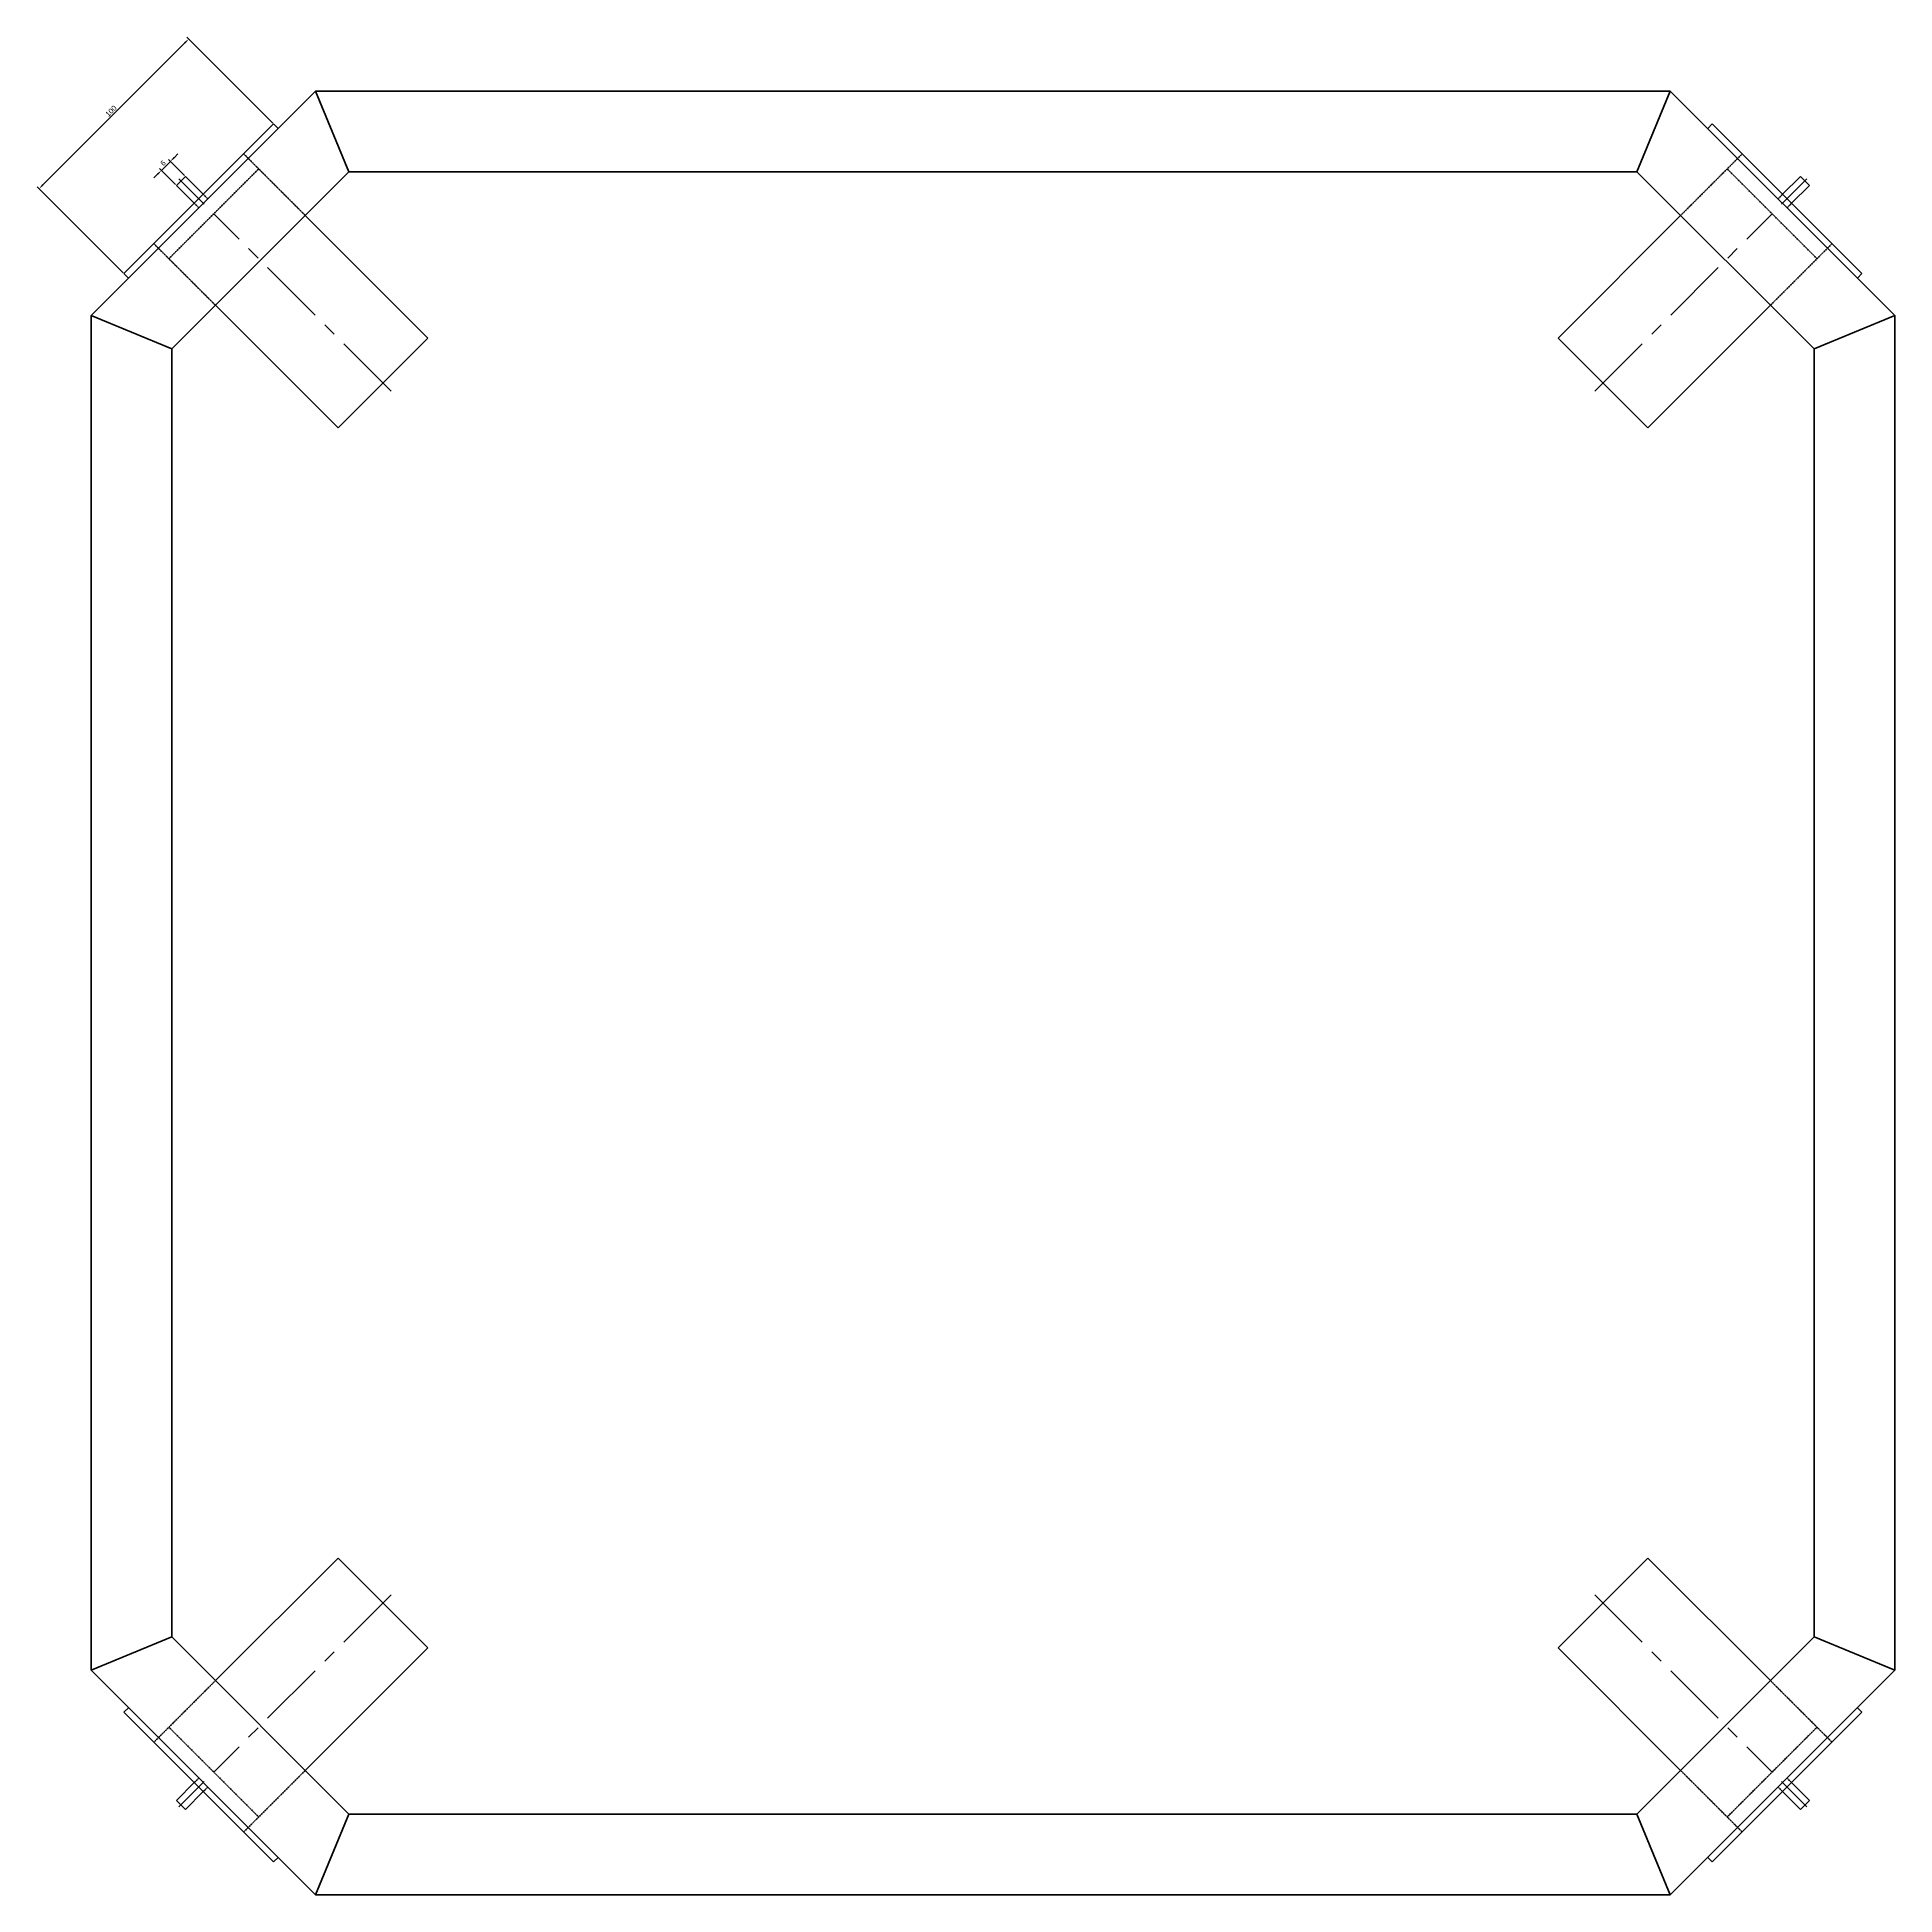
# Model space of a CAD drawing. Header units: millimetres. Extents: x 597 to 10144, y 3302 to 4396.
# Drawn here: x 9267 to 10144, y 3437 to 4315 of the extents above; entities that cross this region are included whole.
import ezdxf

# ---------------------------------------------------------------- set-up
doc = ezdxf.new("R2010")
doc.units = ezdxf.units.MM
doc.linetypes.add('CENTER', pattern=[50.8, 31.75, -6.35, 6.35, -6.35])
doc.linetypes.add('DASHED2', pattern=[0.375, 0.25, -0.125])
for name, color, linetype, lineweight in [('Centre', 5, 'CENTER', 40), ('Dark', 2, 'Continuous', 60), ('Hidden', 8, 'DASHED2', 40), ('Medium', 6, 'Continuous', 20)]:
    doc.layers.add(name, color=color, linetype=linetype, lineweight=lineweight)
doc.dimstyles.new('ISO-25', dxfattribs={"dimtxt": 2.5, "dimasz": 2.5, "dimexe": 1.25, "dimexo": 0.625, "dimtad": 1, "dimtxsty": 'Standard', "dimcen": 2.5, "dimadec": 0, "dimazin": 0, "dimtfac": 1, "dimtmove": 0, "dimatfit": 3, "dimfxl": 1, "dimarcsym": 0})

# ---------------------------------------------------------------- blocks, each defined once
blk = doc.blocks.new('*D18')
at = {"layer": 'Defpoints', "color": 0}
for p in [(9338.48, 4314.09), (9378.61, 4273.95), (9307.9, 4203.24)]:
    blk.add_point(p, dxfattribs=at)
at = {"layer": 'Medium', "color": 0, "lineweight": -2}
for p, q in [((9269.53, 4245.15), (9336.71, 4312.32)), ((9378.17, 4274.4), (9337.59, 4314.97)), ((9307.46, 4203.68), (9266.88, 4244.26))]:
    blk.add_line(p, q, dxfattribs=at)
at = {"layer": 'Medium', "color": 0}
for points in [[(9336.41, 4312.62), (9337, 4312.03), (9338.48, 4314.09)], [(9269.24, 4245.44), (9269.83, 4244.85), (9267.76, 4243.38)]]:
    blk.add_solid(points, dxfattribs=at)
at = {"layer": 'Medium', "color": 0, "insert": (9301.79, 4280.06), "char_height": 2.5, "attachment_point": 5, "rotation": 45}
blk.add_mtext('100', dxfattribs=at)
blk = doc.blocks.new('*D20')
at = {"layer": 'Defpoints', "color": 0}
for p in [(9329.82, 4256.28), (9336.89, 4249.2), (9332.65, 4244.96)]:
    blk.add_point(p, dxfattribs=at)
at = {"layer": 'Medium', "color": 0, "lineweight": -2}
for p, q in [((9336.45, 4249.65), (9328.94, 4257.16)), ((9331.59, 4258.04), (9333.36, 4259.81)), ((9323.81, 4250.27), (9322.04, 4248.5)), ((9332.21, 4245.4), (9324.69, 4252.92)), ((9325.58, 4252.03), (9329.82, 4256.28))]:
    blk.add_line(p, q, dxfattribs=at)
at = {"layer": 'Medium', "color": 0}
for points in [[(9331.29, 4258.34), (9331.88, 4257.75), (9329.82, 4256.28)], [(9323.52, 4250.56), (9324.1, 4249.97), (9325.58, 4252.03)]]:
    blk.add_solid(points, dxfattribs=at)
at = {"layer": 'Medium', "color": 0, "insert": (9326.37, 4255.48), "char_height": 2.5, "attachment_point": 5, "rotation": 45}
blk.add_mtext('6', dxfattribs=at)

msp = doc.modelspace()

# ---------------------------------------------------------------- linework, layer by layer
at = {"layer": 'Centre'}
for p, q in [((9345.854, 4236), (9333.869, 4247.984)), ((10090.966, 4236), (10102.95, 4247.984)), ((9434.142, 4147.712), (9350.327, 4231.527)), ((10002.678, 4147.712), (10086.493, 4231.527)), ((9434.142, 3579.176), (9350.327, 3495.361)), ((10002.678, 3579.176), (10086.493, 3495.361)), ((9345.854, 3490.888), (9333.869, 3478.904)), ((10090.966, 3490.888), (10102.95, 3478.904))]:
    msp.add_line(p, q, dxfattribs=at)
at = {"layer": 'Dark'}
for p, q in [((9398.41, 4289.51), (9414.191, 4251.41)), ((9398.41, 4289.51), (10038.41, 4289.51)), ((9398.41, 4289.51), (9414.191, 4251.41)), ((10038.41, 4289.51), (10022.628, 4251.41)), ((10038.41, 4289.51), (10022.628, 4251.41)), ((9307.9, 4203.243), (9378.611, 4273.954)), ((9378.611, 4273.954), (9380.732, 4271.832)), ((10058.209, 4273.954), (10056.087, 4271.832)), ((10128.919, 4203.243), (10058.209, 4273.954)), ((9332.649, 4244.962), (9336.891, 4249.205)), ((9345.377, 4240.72), (9336.891, 4249.205)), ((10091.443, 4240.72), (10099.928, 4249.205)), ((10104.171, 4244.962), (10099.928, 4249.205)), ((9341.134, 4236.477), (9332.649, 4244.962)), ((10095.685, 4236.477), (10104.171, 4244.962)), ((9451.443, 4172.837), (9393.531, 4230.749)), ((9985.377, 4172.837), (10043.289, 4230.749)), ((9307.9, 4203.243), (9310.021, 4201.122)), ((10128.919, 4203.243), (10126.798, 4201.122)), ((9409.016, 4130.411), (9351.104, 4188.323)), ((10027.803, 4130.411), (10085.715, 4188.323)), ((9292.344, 4183.444), (9330.444, 4167.662)), ((9292.344, 4183.444), (9330.444, 4167.662)), ((9292.344, 3543.444), (9292.344, 4183.444)), ((10144.476, 4183.444), (10106.376, 4167.662)), ((10144.476, 4183.444), (10106.376, 4167.662)), ((10144.476, 4183.444), (10144.476, 3543.444)), ((9409.016, 4130.411), (9451.443, 4172.837)), ((10027.803, 4130.411), (9985.377, 4172.837)), ((9409.016, 3596.477), (9351.104, 3538.565)), ((9409.016, 3596.477), (9451.443, 3554.051)), ((10027.803, 3596.477), (9985.377, 3554.051)), ((10027.803, 3596.477), (10085.715, 3538.565)), ((9292.344, 3543.444), (9330.444, 3559.226)), ((9292.344, 3543.444), (9330.444, 3559.226)), ((10144.476, 3543.444), (10106.376, 3559.226)), ((10144.476, 3543.444), (10106.376, 3559.226)), ((9451.443, 3554.051), (9393.531, 3496.139)), ((9985.377, 3554.051), (10043.289, 3496.139)), ((9307.9, 3523.645), (9310.021, 3525.766)), ((9307.9, 3523.645), (9378.611, 3452.934)), ((10128.919, 3523.645), (10058.209, 3452.934)), ((10128.919, 3523.645), (10126.798, 3525.766)), ((9341.134, 3490.411), (9332.649, 3481.926)), ((9345.377, 3486.168), (9336.891, 3477.683)), ((10091.443, 3486.168), (10099.928, 3477.683)), ((10095.685, 3490.411), (10104.171, 3481.926)), ((9332.649, 3481.926), (9336.891, 3477.683)), ((9398.41, 3437.378), (9414.191, 3475.478)), ((9398.41, 3437.378), (9414.191, 3475.478)), ((10038.41, 3437.378), (10022.628, 3475.478)), ((10038.41, 3437.378), (10022.628, 3475.478)), ((10104.171, 3481.926), (10099.928, 3477.683)), ((9378.611, 3452.934), (9380.732, 3455.056)), ((10058.209, 3452.934), (10056.087, 3455.056)), ((10038.41, 3437.378), (9398.41, 3437.378))]:
    msp.add_line(p, q, dxfattribs=at)
for points in [[(9292.344, 4183.444), (9398.41, 4289.51)], [(10038.41, 4289.51), (10144.476, 4183.444)], [(9414.191, 4251.41), (9330.444, 4167.662)], [(10022.628, 4251.41), (9414.191, 4251.41)], [(10106.376, 4167.662), (10022.628, 4251.41)], [(9330.444, 4167.662), (9330.444, 3559.226)], [(10106.376, 3559.226), (10106.376, 4167.662)], [(9330.444, 3559.226), (9414.191, 3475.478)], [(10022.628, 3475.478), (10106.376, 3559.226)], [(9398.41, 3437.378), (9292.344, 3543.444)], [(10144.476, 3543.444), (10038.41, 3437.378)], [(9414.191, 3475.478), (10022.628, 3475.478)]]:
    msp.add_lwpolyline(points, dxfattribs=at)
at = {"layer": 'Hidden'}
for p, q in [((9371.54, 4252.74), (9364.469, 4259.812)), ((10065.28, 4252.74), (10072.351, 4259.812)), ((9329.113, 4210.314), (9371.54, 4252.74)), ((9393.531, 4230.749), (9371.54, 4252.74)), ((10043.289, 4230.749), (10065.28, 4252.74)), ((10107.706, 4210.314), (10065.28, 4252.74)), ((9345.377, 4240.72), (9347.498, 4238.598)), ((10091.443, 4240.72), (10089.321, 4238.598)), ((9341.134, 4236.477), (9343.255, 4234.356)), ((10095.685, 4236.477), (10093.564, 4234.356)), ((9329.113, 4210.314), (9322.042, 4217.385)), ((10107.706, 4210.314), (10114.777, 4217.385)), ((9351.104, 4188.323), (9329.113, 4210.314)), ((10085.715, 4188.323), (10107.706, 4210.314)), ((9351.104, 3538.565), (9329.113, 3516.574)), ((10085.715, 3538.565), (10107.706, 3516.574)), ((9329.113, 3516.574), (9322.042, 3509.503)), ((9329.113, 3516.574), (9371.54, 3474.148)), ((10107.706, 3516.574), (10065.28, 3474.148)), ((10107.706, 3516.574), (10114.777, 3509.503)), ((9393.531, 3496.139), (9371.54, 3474.148)), ((10043.289, 3496.139), (10065.28, 3474.148)), ((9341.134, 3490.411), (9343.255, 3492.532)), ((9345.377, 3486.168), (9347.498, 3488.29)), ((10091.443, 3486.168), (10089.321, 3488.29)), ((10095.685, 3490.411), (10093.564, 3492.532)), ((9371.54, 3474.148), (9364.469, 3467.076)), ((10065.28, 3474.148), (10072.351, 3467.076))]:
    msp.add_line(p, q, dxfattribs=at)

# ---------------------------------------------------------------- dimensions: what is measured, and where the dimension line sits
at = {"layer": 'Medium'}
for p1, p2, distance, picture, middle in [((9307.9, 4203.243), (9378.611, 4273.954), 56.76, '*D18', (9301.794, 4280.059)), ((9332.649, 4244.962), (9336.891, 4249.205), 10, '*D20', (9326.373, 4255.48))]:
    dim = msp.add_aligned_dim(p1=p1, p2=p2, distance=distance, dimstyle='ISO-25', dxfattribs=at)
    dim.commit()
    dim.dimension.update_dxf_attribs({"geometry": picture, "text_midpoint": middle})

doc.saveas('drawing.dxf')
